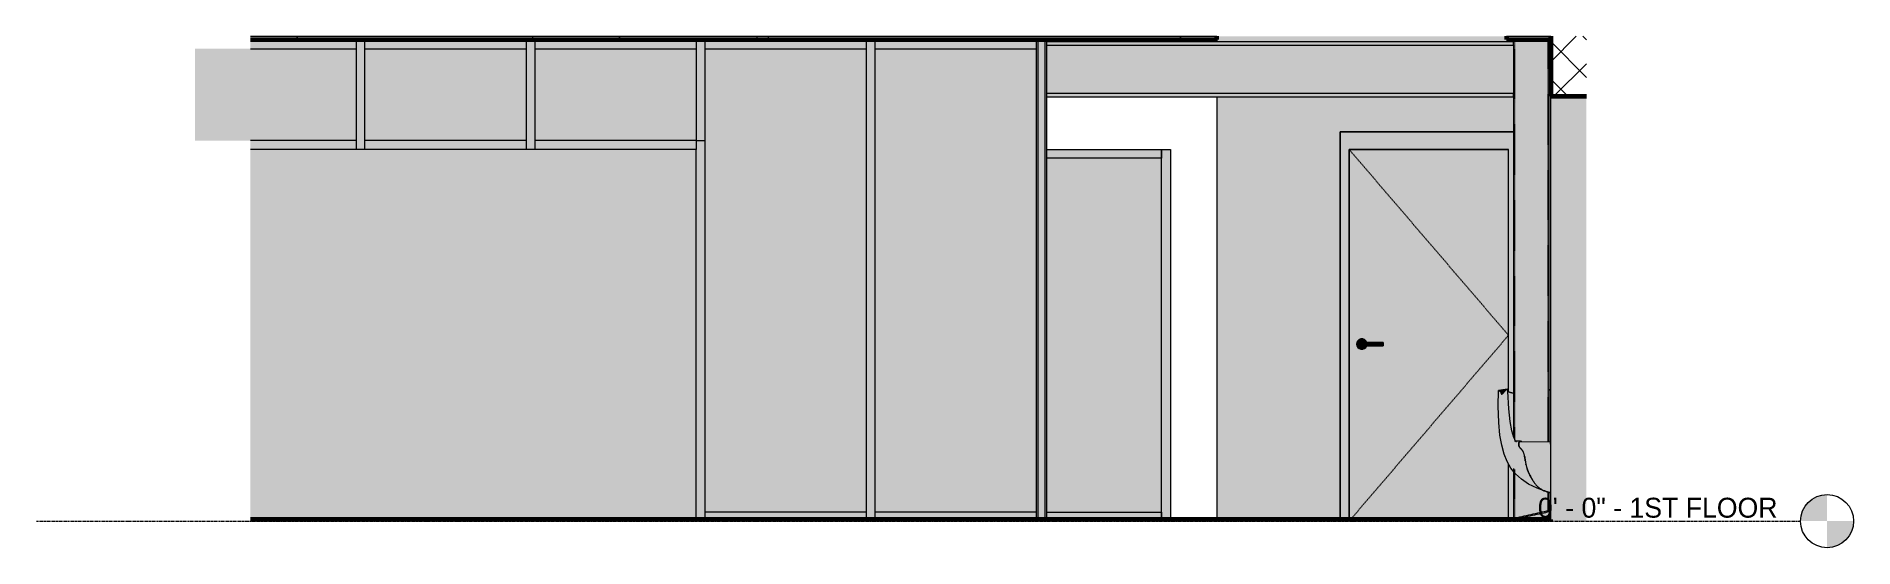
# Model space of a CAD drawing. Header units: inches. Extents: x -3510 to 2128, y -38 to 218.
# Drawn here: x 1717.7 to 2128.1, y -6 to 109.6 of the extents above; entities that cross this region are included whole.
import ezdxf

# ---------------------------------------------------------------- set-up
doc = ezdxf.new("R2010")
doc.units = ezdxf.units.IN
doc.header["$MEASUREMENT"] = 0
for name, pattern in [('Dash 1_16_', [0.125, 0.0625, -0.0625]), ('Grid Line 1_2_', [0.875, 0.5, -0.125, 0.125, -0.125]), ('Hidden 1_8_', [0.1875, 0.125, -0.0625])]:
    doc.linetypes.add(name, pattern=pattern)
for name, color, linetype, lineweight in [('0-2', 7, 'Continuous', 18), ('0-4', 10, 'Continuous', 5), ('A-CLNG-1', 251, 'Continuous', 5), ('A-CLNG-2', 250, 'Continuous', 60), ('A-CLNG-3', 7, 'Continuous', 18), ('A-CLNG-PATT-1', 50, 'Continuous', 9), ('A-DOOR', 31, 'Continuous', 18), ('A-DOOR-6', 31, 'Dash 1_16_', 9), ('A-DOOR-7', 31, 'Continuous', 9), ('A-DOOR-FRAM', 31, 'Continuous', 9), ('A-DOOR-FRAM-4', 31, 'Continuous', 18), ('A-FLOR-4', 250, 'Continuous', 60), ('A-FLOR-LEVL', 51, 'Continuous', 9), ('A-FLOR-LEVL-1', 51, 'Grid Line 1_2_', 9), ('A-FLOR-MCUT-1', 7, 'Continuous', 18), ('A-FLOR-PATT-2', 253, 'Continuous', 9), ('A-FLOR-PATT-3', 50, 'Continuous', 9), ('A-GLAZ-CURT', 52, 'Continuous', 9), ('A-GLAZ-CURT-1', 50, 'Continuous', 9), ('A-GLAZ-CWMG', 51, 'Continuous', 9), ('A-GLAZ-CWMG-1', 57, 'Continuous', 9), ('A-GLAZ-CWMG-2', 50, 'Continuous', 9), ('A-WALL', 113, 'Continuous', 18), ('A-WALL-2', 7, 'Continuous', 18), ('A-WALL-PATT-3', 252, 'Continuous', 9), ('I-FURN', 30, 'Continuous', 9), ('I-WALL', 2, 'Continuous', 18), ('S-BEAM-3', 50, 'Continuous', 9), ('S-BEAM-5', 31, 'Continuous', 5), ('S-COLS-1', 31, 'Continuous', 5), ('S-COLS-2', 50, 'Continuous', 9), ('S-COLS-3', 50, 'Hidden 1_8_', 9), ('S-FNDN-1', 7, 'Continuous', 18), ('S-FNDN-2', 10, 'Continuous', 5), ('S-FNDN-3', 250, 'Continuous', 60)]:
    doc.layers.add(name, color=color, linetype=linetype, lineweight=lineweight)
doc.styles.add('Century Gothic', font='ufonts.com_century-gothic.ttf', dxfattribs={"height": 4.5})

msp = doc.modelspace()

# ---------------------------------------------------------------- texts
at = {"layer": 'A-FLOR-LEVL', "insert": (2056.81, 5.28), "char_height": 4.5, "width": 64.9935, "attachment_point": 1, "style": 'Century Gothic'}
msp.add_mtext('0\' - 0" - 1ST FLOOR', dxfattribs=at)

# ---------------------------------------------------------------- blocks, each defined once
blk = doc.blocks.new('System Panel - Glazed-3216286-INTERIOR ELEVATION - LOBBY - WALL AT COMMUNITY ROOM')
at = {"layer": 'A-GLAZ-CURT-1'}
blk.add_hatch(color=256, dxfattribs=at).paths.add_polyline_path([(3397.82, 2), (3397.82, 82), (3371.87, 82), (3371.87, 2)], flags=0)
blk = doc.blocks.new('Rectangular Mullion - 2_ x 4_ rectangular-3216287-INTERIOR ELEVATION - LOBBY - WALL AT COMMUNITY ROOM')
at = {"layer": 'A-GLAZ-CWMG-1'}
blk.add_hatch(color=256, dxfattribs=at).paths.add_polyline_path([(3398.66, 0.37), (3399.82, 0.37), (3399.82, 84), (3397.82, 84), (3397.82, 0.37)], flags=0)
at = {"layer": 'A-GLAZ-CWMG-2'}
blk.add_line((3397.82, 0.37), (3397.82, 84), dxfattribs=at)
blk = doc.blocks.new('Rectangular Mullion - 2_ x 4_ rectangular-2351883-INTERIOR ELEVATION - LOBBY - WALL AT COMMUNITY ROOM')
at = {"layer": 'A-GLAZ-CWMG-1'}
blk.add_hatch(color=256, dxfattribs=at).paths.add_polyline_path([(3371.87, 82), (3397.82, 82), (3397.82, 84), (3371.87, 84)], flags=0)
at = {"layer": 'A-GLAZ-CWMG-2'}
for p, q in [((3397.82, 84), (3397.82, 82)), ((3397.82, 82), (3371.87, 82))]:
    blk.add_line(p, q, dxfattribs=at)
blk = doc.blocks.new('Rectangular Mullion - 2_ x 4_ rectangular-2351885-INTERIOR ELEVATION - LOBBY - WALL AT COMMUNITY ROOM')
at = {"layer": 'A-GLAZ-CWMG-1'}
blk.add_hatch(color=256, dxfattribs=at).paths.add_polyline_path([(3397.82, 0.37), (3397.82, 2), (3371.87, 2), (3371.87, 0.37)], flags=0)
at = {"layer": 'A-GLAZ-CWMG-2'}
for p, q in [((3371.87, 2), (3397.82, 2)), ((3397.82, 2), (3397.82, 0.37))]:
    blk.add_line(p, q, dxfattribs=at)
blk = doc.blocks.new('CTR - 1st Phase - Shell_rvt-5-INTERIOR ELEVATION - LOBBY - WALL AT COMMUNITY ROOM')
at = {"layer": 'A-CLNG-1'}
h = blk.add_hatch(color=256, dxfattribs=at)
h.paths.add_polyline_path([(3484.34, 109.5), (3485.7, 109.5), (3485.7, 109.56), (3475.7, 109.56), (3475.7, 109.5), (3480.05, 109.5)], flags=0)
h.paths.add_polyline_path([(3229.77, 109.5), (3410.3, 109.5), (3410.3, 109.56), (3192.06, 109.56), (3192.06, 109.5)], flags=0)
at = {"layer": 'A-CLNG-PATT-1'}
h = blk.add_hatch(dxfattribs=at)
h.set_pattern_fill('FP_33', color=256, style=0, pattern_type=2)
h.set_pattern_definition([(0, (555.849, 0), (15.36, 3.84), [0.634, -10.886, 0.634, -10.886, -61.44]), (0, (555.849, 0), (15.36, 3.84), [-23.04, 0.634, -22.406, 0.634, -10.886, -26.88]), (0, (555.849, 0), (15.36, 3.84), [-57.6, 0.634, -7.046, 0.634, -18.566]), (120, (561.609, 1.92), (-11.0055376, 11.38215), [0.634, -10.886, 0.634, -10.886, -61.44]), (120, (561.609, 1.92), (-11.0055376, 11.38215), [-23.04, 0.634, -22.406, 0.634, -10.886, -26.88]), (120, (561.609, 1.92), (-11.0055376, 11.38215), [-57.6, 0.634, -7.046, 0.634, -18.566]), (240, (563.529, 9.6), (-4.3544624, -15.22215), [0.634, -10.886, 0.634, -10.886, -61.44]), (240, (563.529, 9.6), (-4.3544624, -15.22215), [-23.04, 0.634, -22.406, 0.634, -10.886, -26.88]), (240, (563.529, 9.6), (-4.3544624, -15.22215), [-57.6, 0.634, -7.046, 0.634, -18.566])])
h.paths.add_polyline_path([(3399.48, 108.87), (3410.3, 108.87), (3410.3, 109.5), (3192.06, 109.5), (3192.06, 108.87), (3398.55, 108.87)], flags=0)
h.paths.add_polyline_path([(3484.98, 108.87), (3485.7, 108.87), (3485.7, 109.5), (3475.7, 109.5), (3475.7, 108.87), (3484.34, 108.87)], flags=0)
at = {"layer": 'A-FLOR-PATT-2'}
h = blk.add_hatch(dxfattribs=at)
h.set_pattern_fill('FP_31', color=256, style=0, pattern_type=2)
h.set_pattern_definition([(0, (555.849, 0), (7.68, 1.92), [0.634, -5.126, 0.634, -5.126, -30.72]), (0, (555.849, 0), (7.68, 1.92), [-11.52, 0.634, -10.886, 0.634, -5.126, -13.44]), (0, (555.849, 0), (7.68, 1.92), [-28.8, 0.634, -3.206, 0.634, -8.966]), (120, (558.729, 0.96), (-5.5027688, 5.6910751), [0.634, -5.126, 0.634, -5.126, -30.72]), (120, (558.729, 0.96), (-5.5027688, 5.6910751), [-11.52, 0.634, -10.886, 0.634, -5.126, -13.44]), (120, (558.729, 0.96), (-5.5027688, 5.6910751), [-28.8, 0.634, -3.206, 0.634, -8.966]), (240, (559.689, 4.8), (-2.1772312, -7.6110751), [0.634, -5.126, 0.634, -5.126, -30.72]), (240, (559.689, 4.8), (-2.1772312, -7.6110751), [-11.52, 0.634, -10.886, 0.634, -5.126, -13.44]), (240, (559.689, 4.8), (-2.1772312, -7.6110751), [-28.8, 0.634, -3.206, 0.634, -8.966])])
h.paths.add_polyline_path([(3474.91, -0.04), (3485.7, -0.04), (3485.7, 0), (3192.06, 0), (3192.06, -0.04), (3456.05, -0.04)], flags=0)
at = {"layer": 'A-FLOR-PATT-3'}
h = blk.add_hatch(dxfattribs=at)
h.set_pattern_fill('FP_32', color=256, style=0, pattern_type=2)
h.set_pattern_definition([(135, (555.849, 0), (-2.1213203, -2.1213203), [])])
h.paths.add_polyline_path([(3292.72, 0), (3485.7, 0), (3485.7, 0.37), (3192.06, 0.37), (3192.06, 0), (3267.49, 0)], flags=0)
at = {"layer": 'A-CLNG-2'}
for p, q in [((3192.06, 108.87), (3410.3, 108.87)), ((3410.3, 108.87), (3410.3, 109.56)), ((3475.7, 109.56), (3475.7, 108.87)), ((3475.7, 108.87), (3485.7, 108.87)), ((3485.7, 108.87), (3485.7, 109.56))]:
    blk.add_line(p, q, dxfattribs=at)
at = {"layer": 'A-CLNG-3'}
for p, q in [((3410.3, 109.5), (3192.06, 109.5)), ((3485.7, 109.5), (3475.7, 109.5))]:
    blk.add_line(p, q, dxfattribs=at)
at = {"layer": 'A-FLOR-4'}
for p, q in [((3485.7, 0.37), (3192.06, 0.37)), ((3485.7, -0.04), (3485.7, 0.37))]:
    blk.add_line(p, q, dxfattribs=at)
at = {"layer": 'A-FLOR-MCUT-1'}
blk.add_line((3485.7, 0), (3192.06, 0), dxfattribs=at)
at = {"layer": 'A-WALL-2'}
for p, q in [((3410.3, 108.87), (3410.3, 108.37)), ((3410.3, 95.87), (3410.3, 0.37)), ((3371.87, 84), (3399.82, 84)), ((3399.82, 84), (3399.82, 0.37))]:
    blk.add_line(p, q, dxfattribs=at)
at = {"layer": '0-2'}
for name in ['Rectangular Mullion - 2_ x 4_ rectangular-2351883-INTERIOR ELEVATION - LOBBY - WALL AT COMMUNITY ROOM', 'Rectangular Mullion - 2_ x 4_ rectangular-3216287-INTERIOR ELEVATION - LOBBY - WALL AT COMMUNITY ROOM', 'System Panel - Glazed-3216286-INTERIOR ELEVATION - LOBBY - WALL AT COMMUNITY ROOM', 'Rectangular Mullion - 2_ x 4_ rectangular-2351885-INTERIOR ELEVATION - LOBBY - WALL AT COMMUNITY ROOM']:
    blk.add_blockref(name, (0, 0), dxfattribs=at)
blk = doc.blocks.new('HSS-Hollow Structural Section-Column - HSS8X8X3_16-2280319-INTERIOR ELEVATION - LOBBY - WALL AT COMMUNITY ROOM')
at = {"layer": 'S-COLS-3'}
for p, q in [((3477.5, 108.87), (3477.5, 18.6)), ((3485.15, 17.95), (3485.15, 108.87)), ((3477.5, 11.65), (3477.5, 0.61)), ((3485.15, 2.36), (3485.15, 6.54)), ((3485.15, 0.37), (3485.15, 0.97))]:
    blk.add_line(p, q, dxfattribs=at)
blk = doc.blocks.new('CTR - 1st Phase - Structure_rvt-5-INTERIOR ELEVATION - LOBBY - WALL AT COMMUNITY ROOM')
at = {"layer": 'A-WALL-PATT-3'}
h = blk.add_hatch(dxfattribs=at)
h.set_pattern_fill('FP_34', color=256, style=0, pattern_type=2)
h.set_pattern_definition([(45, (555.849, 0), (-4.242641, 4.242641), []), (135, (555.849, 0), (-4.242641, -4.242641), [])])
h.paths.add_polyline_path([(3493.77, 96), (3493.77, 109.56), (3485.7, 109.56), (3485.7, 96)], flags=0)
at = {"layer": 'S-BEAM-5'}
for points in [[(3400.15, 107.56), (3477.32, 107.56), (3477.32, 108.37), (3371.87, 108.37), (3371.87, 107.56), (3399.48, 107.56)], [(3400.17, 106.69), (3477.32, 106.69), (3477.32, 107.56), (3371.87, 107.56), (3371.87, 106.69), (3400.14, 106.69)], [(3418.34, 97.56), (3477.32, 97.56), (3477.32, 106.69), (3371.87, 106.69), (3371.87, 97.56), (3399.48, 97.56)], [(3409.92, 96.68), (3477.32, 96.68), (3477.32, 97.56), (3371.87, 97.56), (3371.87, 96.68), (3400.17, 96.68)], [(3474.91, 95.87), (3477.32, 95.87), (3477.32, 96.68), (3371.87, 96.68), (3371.87, 95.87), (3456.05, 95.87)]]:
    blk.add_hatch(color=256, dxfattribs=at).paths.add_polyline_path(points, flags=0)
at = {"layer": 'S-COLS-1'}
h = blk.add_hatch(color=256, dxfattribs=at)
h.paths.add_polyline_path([(3477.35, 0.5), (3477.35, 0.52), (3477.34, 0.5)], flags=0)
h.paths.add_polyline_path([(3477.37, 0.48), (3477.37, 0.5), (3477.37, 0.48)], flags=0)
h.paths.add_polyline_path([(3477.32, 0.57), (3477.67, 0.65), (3477.65, 11.4), (3477.48, 11.65), (3477.37, 11.78), (3477.32, 11.78), (3477.32, 0.81)], flags=0)
h.paths.add_polyline_path([(3477.53, 18.07), (3477.41, 18.09), (3477.51, 18.08)], flags=0)
h.paths.add_polyline_path([(3477.67, 18.24), (3477.67, 108.87), (3477.32, 108.87), (3477.34, 18.93), (3477.44, 18.68), (3477.66, 18.25)], flags=0)
h = blk.add_hatch(color=256, dxfattribs=at)
h.paths.add_polyline_path([(3482.45, 0.37), (3484.98, 0.37), (3484.98, 0.94), (3481.85, 0.37), (3482.42, 0.37)], flags=0)
h.paths.add_polyline_path([(3477.72, 0.48), (3477.81, 0.5), (3477.78, 0.5)], flags=0)
h.paths.add_polyline_path([(3477.93, 0.48), (3477.96, 0.53), (3477.78, 0.51), (3477.86, 0.51), (3477.93, 0.5)], flags=0)
h.paths.add_polyline_path([(3477.67, 0.65), (3484.98, 2.31), (3484.98, 6.59), (3483.89, 6.95), (3483.07, 7.25), (3481.87, 7.77), (3480.95, 8.28), (3480.24, 8.71), (3479.68, 9.14), (3479.12, 9.63), (3478.79, 9.97), (3478.29, 10.55), (3477.67, 11.35), (3477.67, 0.81)], flags=0)
h.paths.add_polyline_path([(3484.98, 17.96), (3484.98, 108.87), (3477.67, 108.87), (3477.69, 18.2), (3477.8, 18.05), (3478.82, 18.05), (3479.2, 17.99), (3481.48, 17.98), (3484.57, 17.96)], flags=0)
h = blk.add_hatch(color=256, dxfattribs=at)
h.paths.add_polyline_path([(3485.32, 0.37), (3485.32, 0.37), (3485.32, 1), (3484.98, 0.94), (3484.98, 0.37), (3485.28, 0.37)], flags=0)
h.paths.add_polyline_path([(3484.98, 2.3), (3485.32, 2.39), (3485.32, 6.5), (3484.98, 6.58), (3484.98, 2.31)], flags=0)
h.paths.add_polyline_path([(3485.32, 17.95), (3485.32, 108.87), (3484.98, 108.87), (3484.98, 17.96), (3485.32, 17.95)], flags=0)
at = {"layer": 'S-FNDN-2'}
blk.add_hatch(color=256, dxfattribs=at).paths.add_polyline_path([(3485.7, -0.04), (3493.77, -0.04), (3493.77, 96), (3485.7, 96), (3485.7, 0)], flags=0)
at = {"layer": 'S-BEAM-3'}
for p, q in [((3371.87, 108.37), (3477.32, 108.37)), ((3371.87, 107.56), (3477.32, 107.56)), ((3477.32, 107.56), (3477.32, 108.37)), ((3371.87, 96.68), (3477.32, 96.68)), ((3371.87, 95.87), (3477.32, 95.87)), ((3477.32, 95.87), (3477.32, 96.68))]:
    blk.add_line(p, q, dxfattribs=at)
at = {"layer": 'S-COLS-2'}
for p, q in [((3477.32, 108.87), (3477.32, 108.37)), ((3477.32, 107.56), (3477.32, 96.68)), ((3485.32, 17.95), (3485.32, 108.87)), ((3477.32, 95.86), (3477.32, 18.88)), ((3477.32, 11.92), (3477.32, 0.57)), ((3485.32, 2.38), (3485.32, 6.5)), ((3477.32, 0.53), (3477.32, 0.5)), ((3485.32, 0.37), (3485.32, 1))]:
    blk.add_line(p, q, dxfattribs=at)
at = {"layer": 'S-FNDN-1'}
blk.add_line((3485.7, 0.37), (3485.7, 96), dxfattribs=at)
at = {"layer": 'S-FNDN-3'}
for p, q in [((3485.7, 109.56), (3485.7, 96)), ((3485.7, 96), (3493.77, 96))]:
    blk.add_line(p, q, dxfattribs=at)
at = {"layer": '0-2'}
blk.add_blockref('HSS-Hollow Structural Section-Column - HSS8X8X3_16-2280319-INTERIOR ELEVATION - LOBBY - WALL AT COMMUNITY ROOM', (0, 0), dxfattribs=at)
blk = doc.blocks.new('Seating-Lounge_Chair-Teknion-BBMC_Metropolitan-R2013 - Lounge Chair-1793153-INTERIOR ELEVATION - LOBBY - WALL AT COMMUNITY ROOM')
at = {"layer": 'I-FURN'}
h = blk.add_hatch(color=256, dxfattribs=at)
h.paths.add_polyline_path([(3484.67, 6.69), (3484.01, 6.95), (3483.48, 7.24), (3483.16, 7.46), (3483.07, 7.52), (3482.62, 7.92), (3482.5, 8.05), (3482.12, 8.52), (3481.76, 9.05), (3481.11, 10.17), (3480.71, 10.96), (3480.42, 11.68), (3480.27, 12.15), (3480.15, 12.6), (3480.06, 13.04), (3479.94, 13.76), (3479.79, 14.68), (3479.63, 15.33), (3479.54, 15.59), (3479.3, 15.95), (3478.93, 16.38), (3478.78, 16.54), (3478.57, 16.88), (3478.48, 17.38), (3478.57, 17.83), (3478.79, 18.05), (3477.8, 18.06), (3477.63, 18.31), (3477.35, 18.89), (3477.32, 18.98), (3477.32, 28.94), (3476.74, 29.07), (3476.34, 29.21), (3476.1, 29.35), (3476.04, 29.52), (3476.02, 29.74), (3475.98, 29.78), (3475.82, 29.77), (3475.71, 29.73), (3475.53, 29.6), (3475.25, 29.28), (3474.91, 28.87), (3474.64, 28.72), (3474.49, 28.88), (3474.31, 29.34), (3474.15, 29.44), (3473.9, 29.53), (3473.87, 25.95), (3473.92, 23.79), (3473.99, 22.22), (3474.06, 21.32), (3474.2, 19.85), (3474.35, 18.7), (3474.52, 17.75), (3474.79, 16.5), (3474.98, 15.86), (3475.38, 14.63), (3475.62, 14.05), (3475.98, 13.27), (3476.31, 12.67), (3476.68, 12.07), (3477.18, 11.39), (3477.32, 11.23), (3477.33, 11.78), (3477.37, 11.78), (3477.54, 11.57), (3477.86, 11.13), (3478.7, 10.07), (3478.89, 9.86), (3479.12, 9.63), (3479.5, 9.29), (3480.12, 8.8), (3480.54, 8.52), (3481.58, 7.92), (3482.25, 7.59), (3483.16, 7.21), (3484.34, 6.8)], flags=0)
h.paths.add_polyline_path([(3475.89, 18), (3475.76, 18.34), (3475.89, 18.01)], flags=0)
for points in [[(3474.65, 28.71), (3474.92, 28.88), (3475.53, 29.6), (3475.72, 29.73), (3475.79, 29.78), (3473.93, 29.52), (3474.21, 29.41), (3474.31, 29.34), (3474.4, 29.16), (3474.5, 28.85), (3474.64, 28.72)], [(3485.32, 29.57), (3485.7, 29.64), (3485.7, 29.67), (3485.32, 29.62), (3485.32, 29.59)], [(3485.7, 17.95), (3485.7, 29.64), (3485.32, 29.57), (3485.32, 17.95), (3485.59, 17.95)], [(3485.7, 6.41), (3485.68, 17.29), (3485.56, 17.6), (3485.6, 17.84), (3485.7, 17.91), (3485.7, 17.95), (3481.62, 17.98), (3478.82, 17.98), (3478.55, 17.81), (3478.5, 17.35), (3478.57, 16.88), (3478.84, 16.48), (3479.33, 15.91), (3479.54, 15.59), (3479.71, 15.03), (3479.82, 14.51), (3480.15, 12.6), (3480.33, 11.94), (3480.38, 11.8), (3480.71, 10.96), (3481.11, 10.17), (3481.62, 9.29), (3481.99, 8.7), (3482.24, 8.36), (3482.5, 8.05), (3482.78, 7.77), (3483.22, 7.41), (3483.38, 7.3), (3483.69, 7.12), (3484.33, 6.82), (3484.67, 6.69), (3485.35, 6.49), (3485.68, 6.42)], [(3485.7, 17.24), (3485.7, 17.91), (3485.58, 17.81), (3485.57, 17.57), (3485.68, 17.29)], [(3477.92, 0.37), (3477.93, 0.37), (3477.92, 0.48), (3477.1, 0.48), (3477.1, 0.37), (3477.86, 0.37)], [(3477.13, 0.53), (3477.96, 0.53), (3485.7, 2.23), (3485.7, 2.46), (3482.07, 1.65), (3477.27, 0.56)], [(3477.32, 0.5), (3477.32, 0.53), (3477.27, 0.51), (3477.27, 0.51)], [(3477.94, 0.37), (3481.85, 0.37), (3485.7, 1.07), (3485.7, 2.23), (3477.96, 0.53), (3477.93, 0.48), (3477.93, 0.37)]]:
    blk.add_hatch(color=256, dxfattribs=at).paths.add_polyline_path(points, flags=0)
h = blk.add_hatch(color=256, dxfattribs=at)
h.paths.add_polyline_path([(3482.5, 8.05), (3482.11, 8.53), (3482.24, 8.36)], flags=0)
h.paths.add_polyline_path([(3483.07, 7.52), (3482.78, 7.77), (3482.78, 7.76), (3483.06, 7.53)], flags=0)
h.paths.add_polyline_path([(3480.38, 11.8), (3480.22, 12.33), (3480.33, 11.94)], flags=0)
h.paths.add_polyline_path([(3479.07, 16.23), (3478.79, 16.54), (3478.83, 16.48), (3479.06, 16.24)], flags=0)
h.paths.add_polyline_path([(3478.57, 16.88), (3478.49, 17.39), (3478.49, 17.27), (3478.53, 17.08)], flags=0)
h.paths.add_polyline_path([(3478.55, 17.81), (3478.82, 17.98), (3479.16, 17.99), (3478.79, 18.04), (3478.57, 17.83)], flags=0)
h = blk.add_hatch(color=256, dxfattribs=at)
h.paths.add_polyline_path([(3477.93, 0.48), (3477.93, 0.5), (3477.92, 0.51), (3477.8, 0.5), (3477.81, 0.48), (3477.92, 0.48)], flags=0)
h.paths.add_polyline_path([(3477.32, 0.48), (3477.78, 0.5), (3477.76, 0.51), (3477.67, 0.52), (3477.25, 0.51), (3477.22, 0.52), (3477.12, 0.49), (3477.27, 0.48)], flags=0)
h.paths.add_polyline_path([(3477.37, 0.48), (3477.37, 0.5), (3477.43, 0.5)], flags=0)
for p, q in [((3475.89, 29.79), (3473.9, 29.53)), ((3485.7, 29.69), (3485.32, 29.64)), ((3479.03, 18), (3485.7, 17.95)), ((3477.1, 0.48), (3477.1, 0.37)), ((3477.93, 0.37), (3477.93, 0.48))]:
    blk.add_line(p, q, dxfattribs=at)
at = {"layer": 'I-FURN', "flags": 128}
for points in [[(3485, 6.58), (3482.65, 7.41), (3480.7, 8.38), (3479.09, 9.47), (3477.78, 10.67), (3476.72, 12), (3475.87, 13.47), (3475.18, 15.16), (3474.64, 17.15), (3474.24, 19.46), (3473.98, 22.31), (3473.87, 25.97), (3473.89, 29.52)], [(3477.94, 17.9), (3477.88, 17.95), (3477.78, 18.07), (3477.57, 18.42), (3477.34, 18.93), (3476.91, 20.37), (3476.52, 22.48), (3476.23, 25.38), (3476.04, 29.29), (3476.04, 29.68)], [(3478.88, 18.06), (3477.88, 18.06), (3477.63, 18.07), (3477.53, 18.08)]]:
    blk.add_lwpolyline(points, dxfattribs=at)
at = {"layer": 'I-FURN'}
for points, knots in [([(3473.9, 29.53), (3473.9, 29.53), (3473.91, 29.53), (3473.95, 29.51), (3473.99, 29.5), (3474.02, 29.49), (3474.04, 29.48), (3474.07, 29.47), (3474.1, 29.46), (3474.12, 29.45), (3474.15, 29.44), (3474.18, 29.43), (3474.2, 29.41), (3474.22, 29.4), (3474.24, 29.39), (3474.26, 29.38), (3474.29, 29.36), (3474.31, 29.34), (3474.33, 29.31), (3474.35, 29.28), (3474.36, 29.25), (3474.38, 29.22), (3474.39, 29.18), (3474.4, 29.14), (3474.41, 29.1), (3474.42, 29.07), (3474.42, 29.06), (3474.43, 29.05), (3474.43, 29.04), (3474.43, 29.02), (3474.44, 28.99), (3474.45, 28.96), (3474.46, 28.92), (3474.47, 28.9), (3474.48, 28.88), (3474.49, 28.86), (3474.49, 28.86), (3474.5, 28.85), (3474.5, 28.85), (3474.5, 28.84), (3474.51, 28.82), (3474.53, 28.8), (3474.54, 28.78), (3474.57, 28.75), (3474.6, 28.72), (3474.64, 28.71), (3474.67, 28.71), (3474.69, 28.72), (3474.72, 28.73), (3474.78, 28.77), (3474.84, 28.81), (3474.88, 28.85), (3474.91, 28.87), (3474.92, 28.88), (3474.94, 28.9), (3474.96, 28.92), (3474.99, 28.96), (3475.04, 29.02), (3475.09, 29.08), (3475.12, 29.12), (3475.14, 29.14), (3475.16, 29.16), (3475.17, 29.18), (3475.19, 29.2), (3475.22, 29.24), (3475.26, 29.29), (3475.3, 29.34), (3475.33, 29.38), (3475.35, 29.41), (3475.38, 29.44), (3475.41, 29.47), (3475.44, 29.51), (3475.48, 29.56), (3475.53, 29.6), (3475.57, 29.64), (3475.62, 29.67), (3475.66, 29.7), (3475.71, 29.73), (3475.75, 29.75), (3475.79, 29.77), (3475.83, 29.78), (3475.87, 29.79), (3475.9, 29.79), (3475.94, 29.79), (3476, 29.78), (3476.03, 29.75), (3476.03, 29.73)], [0.1052632, 0.1052632, 0.1052632, 0.1052632, 0.1578947, 0.1842105, 0.2105263, 0.2236842, 0.2368421, 0.25, 0.2631579, 0.2763158, 0.2894737, 0.3026316, 0.3157895, 0.3223684, 0.3289474, 0.3421053, 0.3552632, 0.3684211, 0.3815789, 0.3947368, 0.4078947, 0.4210526, 0.4342105, 0.4473684, 0.4605263, 0.4671053, 0.4703947, 0.4736842, 0.4769737, 0.4802632, 0.4868421, 0.5, 0.5065789, 0.5131579, 0.5197368, 0.5230263, 0.5246711, 0.5263158, 0.5279605, 0.5296053, 0.5328947, 0.5394737, 0.5460526, 0.5526316, 0.5657895, 0.5789474, 0.5822368, 0.5855263, 0.5921053, 0.6052632, 0.6184211, 0.625, 0.6282895, 0.6315789, 0.6348684, 0.6381579, 0.6447368, 0.6578947, 0.6710526, 0.6776316, 0.6809211, 0.6842105, 0.6875, 0.6907895, 0.6973684, 0.7105263, 0.7236842, 0.7302632, 0.7368421, 0.7434211, 0.75, 0.7631579, 0.7763158, 0.7894737, 0.8026316, 0.8157895, 0.8289474, 0.8421053, 0.8552632, 0.8684211, 0.8815789, 0.8947368, 0.9078947, 0.9210526, 0.9473684, 1, 1, 1, 1]), ([(3476.1, 29.35), (3476.14, 29.31), (3476.2, 29.27), (3476.32, 29.21), (3476.42, 29.17), (3476.53, 29.12), (3476.65, 29.09), (3476.79, 29.05), (3476.92, 29.02), (3477.07, 28.98), (3477.2, 28.96), (3477.28, 28.94), (3477.32, 28.94)], [0.1428571, 0.1428571, 0.1428571, 0.1428571, 0.2142857, 0.25, 0.2857143, 0.3214286, 0.3571429, 0.3928571, 0.4285714, 0.4642857, 0.5, 0.5231917, 0.5231917, 0.5231917, 0.5231917]), ([(3485.7, 29.64), (3485.68, 29.64), (3485.56, 29.62), (3485.43, 29.59), (3485.32, 29.57)], [-0.5517313, -0.5517313, -0.5517313, -0.5517313, -0.5, -0.1180038, -0.1180038, -0.1180038, -0.1180038]), ([(3479.96, 13.64), (3479.95, 13.68), (3479.94, 13.77), (3479.92, 13.93), (3479.89, 14.15), (3479.86, 14.36), (3479.83, 14.5), (3479.81, 14.59), (3479.8, 14.65), (3479.79, 14.71), (3479.77, 14.79), (3479.74, 14.94), (3479.69, 15.14), (3479.62, 15.38), (3479.55, 15.56), (3479.49, 15.69), (3479.42, 15.8), (3479.34, 15.9), (3479.25, 16), (3479.19, 16.08), (3479.14, 16.14), (3479.1, 16.18), (3479.08, 16.21), (3479.07, 16.23), (3479.06, 16.24), (3479.05, 16.25), (3479.03, 16.28), (3479, 16.31), (3478.97, 16.35), (3478.92, 16.4), (3478.86, 16.46), (3478.76, 16.56), (3478.68, 16.67), (3478.61, 16.77), (3478.59, 16.83), (3478.57, 16.87), (3478.56, 16.91), (3478.55, 16.94), (3478.53, 17.01), (3478.52, 17.11), (3478.5, 17.24), (3478.49, 17.42), (3478.49, 17.59), (3478.52, 17.72), (3478.54, 17.78), (3478.56, 17.83), (3478.6, 17.88), (3478.66, 17.92), (3478.74, 17.96), (3478.82, 17.98), (3478.91, 17.99), (3479, 18), (3479.07, 18), (3479.13, 17.99), (3479.16, 17.99), (3479.17, 17.99)], [0.4146341, 0.4146341, 0.4146341, 0.4146341, 0.4176829, 0.4207317, 0.4268293, 0.4329268, 0.4359756, 0.4375, 0.4390244, 0.4405488, 0.4420732, 0.445122, 0.4512195, 0.4573171, 0.4634146, 0.4664634, 0.4695122, 0.4756098, 0.4786585, 0.4817073, 0.4847561, 0.4862805, 0.4870427, 0.4878049, 0.488186, 0.4885671, 0.4893293, 0.4908537, 0.492378, 0.4939024, 0.4969512, 0.5, 0.5060976, 0.5091463, 0.5106707, 0.5121951, 0.5129573, 0.5137195, 0.5152439, 0.5182927, 0.5213415, 0.5243902, 0.5304878, 0.5335366, 0.535061, 0.5365854, 0.5396341, 0.5426829, 0.5457317, 0.5487805, 0.5518293, 0.554878, 0.5579268, 0.5594512, 0.5609756, 0.5609756, 0.5609756, 0.5609756]), ([(3479.17, 17.99), (3479.16, 17.99), (3479.15, 17.99), (3479.12, 17.99), (3479.07, 18), (3479, 18), (3478.91, 17.99), (3478.82, 17.98), (3478.74, 17.96), (3478.66, 17.92), (3478.6, 17.88), (3478.56, 17.83), (3478.54, 17.78), (3478.52, 17.72), (3478.49, 17.59), (3478.49, 17.42), (3478.5, 17.24), (3478.52, 17.11), (3478.53, 17.01), (3478.55, 16.94), (3478.56, 16.91), (3478.57, 16.87), (3478.59, 16.83), (3478.61, 16.77), (3478.68, 16.67), (3478.76, 16.56), (3478.86, 16.46), (3478.93, 16.39), (3478.99, 16.32), (3479.03, 16.28), (3479.05, 16.25), (3479.06, 16.24), (3479.07, 16.23), (3479.07, 16.22)], [0.43902439, 0.43902439, 0.43902439, 0.43902439, 0.43978659, 0.44054878, 0.44207317, 0.44512195, 0.44817073, 0.45121951, 0.45426829, 0.45731707, 0.46036585, 0.46341463, 0.46493902, 0.46646341, 0.4695122, 0.47560976, 0.47865854, 0.48170732, 0.4847561, 0.48628049, 0.48704268, 0.48780488, 0.48932927, 0.49085366, 0.49390244, 0.5, 0.50304878, 0.50609756, 0.50914634, 0.51067073, 0.51143293, 0.51219512, 0.51240796, 0.51240796, 0.51240796, 0.51240796]), ([(3485.7, 17.92), (3485.68, 17.91), (3485.65, 17.9), (3485.61, 17.87), (3485.58, 17.83), (3485.56, 17.78), (3485.55, 17.72), (3485.55, 17.67), (3485.55, 17.64), (3485.56, 17.62), (3485.56, 17.6), (3485.56, 17.59), (3485.56, 17.57), (3485.57, 17.54), (3485.59, 17.49), (3485.61, 17.45), (3485.62, 17.42), (3485.63, 17.4), (3485.63, 17.39), (3485.64, 17.37), (3485.65, 17.36), (3485.66, 17.34), (3485.67, 17.31), (3485.68, 17.28), (3485.69, 17.26), (3485.7, 17.25)], [0.125, 0.125, 0.125, 0.125, 0.15, 0.175, 0.2, 0.225, 0.25, 0.275, 0.2875, 0.29375, 0.3, 0.30625, 0.3125, 0.325, 0.35, 0.375, 0.3875, 0.39375, 0.4, 0.40625, 0.4125, 0.425, 0.4375, 0.45, 0.470004, 0.470004, 0.470004, 0.470004]), ([(3479.8, 14.65), (3479.81, 14.63), (3479.81, 14.59), (3479.83, 14.5), (3479.86, 14.36), (3479.89, 14.15), (3479.92, 13.93), (3479.94, 13.77), (3479.96, 13.66), (3479.97, 13.58), (3479.98, 13.5), (3480, 13.36), (3480.04, 13.17), (3480.08, 12.93), (3480.12, 12.7), (3480.18, 12.47), (3480.26, 12.17), (3480.37, 11.8), (3480.5, 11.44), (3480.62, 11.17), (3480.71, 10.96), (3480.8, 10.76), (3480.94, 10.49), (3481.11, 10.17), (3481.32, 9.79), (3481.46, 9.54), (3481.54, 9.42)], [0.5609756, 0.5609756, 0.5609756, 0.5609756, 0.5625, 0.5640244, 0.5670732, 0.5731707, 0.5792683, 0.5823171, 0.5853659, 0.5868902, 0.5884146, 0.5914634, 0.597561, 0.6036585, 0.6097561, 0.6158537, 0.6219512, 0.6341463, 0.6463415, 0.652439, 0.6585366, 0.6646341, 0.6707317, 0.6829268, 0.695122, 0.7073171, 0.7073171, 0.7073171, 0.7073171]), ([(3480.53, 11.38), (3480.48, 11.52), (3480.41, 11.7), (3480.35, 11.9), (3480.33, 11.94)], [0.35365854, 0.35365854, 0.35365854, 0.35365854, 0.36585366, 0.36971865, 0.36971865, 0.36971865, 0.36971865]), ([(3481.99, 8.7), (3481.95, 8.75), (3481.87, 8.87), (3481.72, 9.11), (3481.54, 9.42), (3481.32, 9.79), (3481.11, 10.17), (3480.97, 10.43), (3480.9, 10.56)], [0.26829268, 0.26829268, 0.26829268, 0.26829268, 0.27439024, 0.2804878, 0.29268293, 0.30487805, 0.31707317, 0.32926829, 0.32926829, 0.32926829, 0.32926829]), ([(3481.98, 8.71), (3481.98, 8.7), (3482.03, 8.64), (3482.11, 8.52), (3482.28, 8.3), (3482.49, 8.04), (3482.77, 7.76), (3483.07, 7.51), (3483.37, 7.3), (3483.69, 7.11), (3484.01, 6.95), (3484.44, 6.76), (3484.89, 6.61), (3485.34, 6.49), (3485.57, 6.44), (3485.68, 6.42)], [0.731271, 0.731271, 0.731271, 0.731271, 0.7317073, 0.7378049, 0.7439024, 0.7560976, 0.7682927, 0.7804878, 0.7926829, 0.804878, 0.8170732, 0.8292683, 0.8536585, 0.8658537, 0.8780488, 0.8780488, 0.8780488, 0.8780488]), ([(3477.11, 0.51), (3477.1, 0.51), (3477.1, 0.5), (3477.1, 0.49), (3477.1, 0.48)], [-0.5, -0.5, -0.5, -0.5, -0.3333333, 0, 0, 0, 0]), ([(3485.7, 2.46), (3485.54, 2.43), (3484.71, 2.24), (3483.21, 1.9), (3481.18, 1.45), (3479.15, 0.99), (3477.8, 0.68), (3477.13, 0.53)], [-0.8455061, -0.8455061, -0.8455061, -0.8455061, -0.8, -0.6, -0.4, -0.2, 0, 0, 0, 0]), ([(3477.93, 0.48), (3477.93, 0.49), (3477.93, 0.5), (3477.94, 0.51), (3477.95, 0.52), (3477.95, 0.53), (3477.96, 0.53)], [-1, -1, -1, -1, -0.666667, -0.5, -0.333333, 0, 0, 0, 0]), ([(3477.96, 0.53), (3478.65, 0.68), (3480.04, 0.99), (3482.13, 1.45), (3484.01, 1.86), (3485.2, 2.12), (3485.7, 2.23)], [-1, -1, -1, -1, -0.8, -0.6, -0.4, -0.2573532, -0.2573532, -0.2573532, -0.2573532]), ([(3485.7, 1.07), (3485.27, 0.99), (3484.17, 0.79), (3482.89, 0.56), (3482.04, 0.41), (3481.85, 0.37)], [-0.6623925, -0.6623925, -0.6623925, -0.6623925, -0.5, -0.25, -0.1779587, -0.1779587, -0.1779587, -0.1779587])]:
    blk.add_open_spline(points, degree=3, knots=knots, dxfattribs=at)
for points in [[(3476.03, 29.73), (3476.03, 29.7), (3476.03, 29.66), (3476.03, 29.63)], [(3480.12, 12.7), (3480.12, 12.73), (3480.11, 12.77), (3480.1, 12.8)], [(3480.9, 10.56), (3480.87, 10.63), (3480.8, 10.76), (3480.71, 10.96), (3480.62, 11.17), (3480.56, 11.31), (3480.53, 11.38)], [(3483.38, 7.3), (3483.27, 7.37), (3483.17, 7.44), (3483.07, 7.52)], [(3484.01, 6.95), (3483.9, 7), (3483.69, 7.11), (3483.48, 7.24), (3483.38, 7.3)], [(3485.68, 6.42), (3485.57, 6.44), (3485.34, 6.49), (3485.01, 6.58), (3484.67, 6.69), (3484.34, 6.81), (3484.12, 6.9), (3484.01, 6.95)], [(3477.13, 0.53), (3477.12, 0.53), (3477.12, 0.53), (3477.11, 0.52)], [(3477.12, 0.48), (3477.12, 0.48), (3477.12, 0.49), (3477.12, 0.49)], [(3477.14, 0.52), (3477.14, 0.53), (3477.15, 0.53), (3477.15, 0.53)], [(3485.32, 0.99), (3485.45, 1.02), (3485.57, 1.04), (3485.7, 1.06)]]:
    blk.add_open_spline(points, degree=3, dxfattribs=at)
blk = doc.blocks.new('Rectangular Mullion - 2_ x 4_ - INTERIOR-2179408-INTERIOR ELEVATION - LOBBY - WALL AT COMMUNITY ROOM')
at = {"layer": 'A-GLAZ-CWMG'}
blk.add_hatch(color=256, dxfattribs=at).paths.add_polyline_path([(3371.87, 0.37), (3371.87, 108.75), (3371.51, 108.75), (3371.51, 0.37)], flags=0)
for p, q in [((3369.87, 108.75), (3371.87, 108.75)), ((3369.87, 108.75), (3369.87, 0.37)), ((3371.87, 0.37), (3371.87, 108.75))]:
    blk.add_line(p, q, dxfattribs=at)
blk = doc.blocks.new('System Panel - SINGLE PANE - SAFETY GLAZING-2330178-INTERIOR ELEVATION - LOBBY - WALL AT COMMUNITY ROOM')
at = {"layer": 'A-GLAZ-CURT'}
blk.add_hatch(color=256, dxfattribs=at).paths.add_polyline_path([(3254.32, 86), (3254.32, 106.75), (3217.92, 106.75), (3217.92, 86), (3229.77, 86)], flags=0)
blk = doc.blocks.new('System Panel - SINGLE PANE - SAFETY GLAZING-2330183-INTERIOR ELEVATION - LOBBY - WALL AT COMMUNITY ROOM')
at = {"layer": 'A-GLAZ-CURT'}
blk.add_hatch(color=256, dxfattribs=at).paths.add_polyline_path([(3267.49, 86), (3292.72, 86), (3292.72, 106.75), (3256.32, 106.75), (3256.32, 86)], flags=0)
blk = doc.blocks.new('System Panel - SINGLE PANE - SAFETY GLAZING-2179331-INTERIOR ELEVATION - LOBBY - WALL AT COMMUNITY ROOM')
at = {"layer": 'A-GLAZ-CURT'}
blk.add_hatch(color=256, dxfattribs=at).paths.add_polyline_path([(3294.72, 2), (3331.12, 2), (3331.12, 106.75), (3294.72, 106.75), (3294.72, 54.76)], flags=0)
blk = doc.blocks.new('Rectangular Mullion - 2_ x 4_ - INTERIOR-2179403-INTERIOR ELEVATION - LOBBY - WALL AT COMMUNITY ROOM')
at = {"layer": 'A-GLAZ-CWMG'}
blk.add_hatch(color=256, dxfattribs=at).paths.add_polyline_path([(3192.06, 106.75), (3215.92, 106.75), (3215.92, 108.75), (3192.06, 108.75), (3192.06, 106.79)], flags=0)
for p, q in [((3215.92, 108.75), (3192.06, 108.75)), ((3192.06, 106.75), (3215.92, 106.75)), ((3215.92, 108.75), (3215.92, 106.75))]:
    blk.add_line(p, q, dxfattribs=at)
blk = doc.blocks.new('Rectangular Mullion - 2_ x 4_ - INTERIOR-V107-INTERIOR ELEVATION - LOBBY - WALL AT COMMUNITY ROOM')
at = {"layer": 'A-GLAZ-CWMG'}
blk.add_hatch(color=256, dxfattribs=at).paths.add_polyline_path([(3229.77, 106.75), (3254.32, 106.77), (3254.32, 108.75), (3217.92, 108.75), (3217.92, 106.75)], flags=0)
for p, q in [((3217.92, 106.75), (3217.92, 108.75)), ((3254.32, 108.75), (3217.92, 108.75)), ((3217.92, 106.75), (3254.32, 106.75)), ((3254.32, 108.75), (3254.32, 106.75))]:
    blk.add_line(p, q, dxfattribs=at)
blk = doc.blocks.new('Rectangular Mullion - 2_ x 4_ - INTERIOR-2179404-INTERIOR ELEVATION - LOBBY - WALL AT COMMUNITY ROOM')
at = {"layer": 'A-GLAZ-CWMG'}
blk.add_hatch(color=256, dxfattribs=at).paths.add_polyline_path([(3369.51, 0.37), (3369.51, 2), (3333.12, 2), (3333.12, 0.37), (3368.43, 0.37)], flags=0)
for p, q in [((3333.12, 0.37), (3333.12, 2)), ((3369.51, 2), (3333.12, 2)), ((3369.51, 2), (3369.51, 0.37))]:
    blk.add_line(p, q, dxfattribs=at)
blk = doc.blocks.new('Rectangular Mullion - 2_ x 4_ - INTERIOR-2328709-INTERIOR ELEVATION - LOBBY - WALL AT COMMUNITY ROOM')
at = {"layer": 'A-GLAZ-CWMG'}
blk.add_hatch(color=256, dxfattribs=at).paths.add_polyline_path([(3217.92, 84), (3217.92, 108.75), (3215.92, 108.75), (3215.92, 84)], flags=0)
for p, q in [((3215.92, 108.75), (3217.92, 108.75)), ((3215.92, 108.75), (3215.92, 84)), ((3217.92, 84), (3217.92, 108.75))]:
    blk.add_line(p, q, dxfattribs=at)
blk = doc.blocks.new('Rectangular Mullion - 2_ x 4_ - INTERIOR-2179406-INTERIOR ELEVATION - LOBBY - WALL AT COMMUNITY ROOM')
at = {"layer": 'A-GLAZ-CWMG'}
blk.add_hatch(color=256, dxfattribs=at).paths.add_polyline_path([(3292.72, 0.37), (3294.72, 0.37), (3294.72, 108.75), (3292.72, 108.75), (3292.72, 2.14)], flags=0)
for p, q in [((3292.72, 108.75), (3294.72, 108.75)), ((3292.72, 108.75), (3292.72, 84)), ((3294.72, 0.37), (3294.72, 108.75))]:
    blk.add_line(p, q, dxfattribs=at)
blk = doc.blocks.new('Rectangular Mullion - 2_ x 4_ - INTERIOR-V108-INTERIOR ELEVATION - LOBBY - WALL AT COMMUNITY ROOM')
at = {"layer": 'A-GLAZ-CWMG'}
blk.add_hatch(color=256, dxfattribs=at).paths.add_polyline_path([(3333.12, 0.37), (3333.12, 108.75), (3331.12, 108.75), (3331.12, 0.37)], flags=0)
for p, q in [((3331.12, 108.75), (3333.12, 108.75)), ((3331.12, 108.75), (3331.12, 0.37)), ((3333.12, 0.37), (3333.12, 108.75))]:
    blk.add_line(p, q, dxfattribs=at)
blk = doc.blocks.new('HOLLOW METAL - HM - METAL LEAF - 1HR - 3-0 x 7-0-2191982-INTERIOR ELEVATION - LOBBY - WALL AT COMMUNITY ROOM')
at = {"layer": 'A-DOOR'}
h = blk.add_hatch(color=256, dxfattribs=at)
h.paths.add_polyline_path([(3456.05, 0.37), (3476.17, 0.37), (3476.17, 12.89), (3475.62, 14.05), (3475.38, 14.63), (3475.16, 15.27), (3474.71, 16.82), (3474.58, 17.46), (3474.38, 18.49), (3474.22, 19.65), (3474.1, 20.82), (3473.98, 22.5), (3473.9, 24.21), (3473.87, 26.68), (3473.89, 29.07), (3473.91, 29.53), (3475.98, 29.78), (3476.03, 29.73), (3476.06, 29.47), (3476.1, 29.35), (3476.17, 29.31), (3476.17, 84), (3440.17, 84), (3440.17, 0.37)], flags=0)
h.paths.add_polyline_path([(3443.03, 38.82), (3442.72, 38.86), (3442.44, 38.98), (3442.19, 39.16), (3442.01, 39.41), (3441.89, 39.69), (3441.85, 40), (3441.91, 40.36), (3442.01, 40.59), (3442.19, 40.84), (3442.44, 41.02), (3442.72, 41.14), (3443.03, 41.18), (3443.33, 41.14), (3443.68, 40.98), (3443.86, 40.84), (3444.05, 40.59), (3444.13, 40.39), (3447.85, 40.38), (3447.85, 39.61), (3444.13, 39.61), (3444, 39.35), (3443.86, 39.16), (3443.62, 38.98), (3443.33, 38.86)], flags=0)
h = blk.add_hatch(color=256, dxfattribs=at)
h.paths.add_polyline_path([(3442.85, 39.72), (3442.76, 39.87), (3442.75, 39.9), (3442.73, 40), (3442.76, 40.14), (3442.83, 40.25), (3442.84, 40.25), (3442.79, 39.99), (3442.84, 39.75)], flags=0)
h.paths.add_polyline_path([(3443.03, 38.82), (3443.33, 38.86), (3443.62, 38.98), (3443.86, 39.16), (3444.05, 39.41), (3444.13, 39.61), (3443.01, 39.62), (3442.87, 39.71), (3442.85, 39.75), (3442.79, 40.01), (3442.87, 40.29), (3442.97, 40.36), (3443.09, 40.39), (3443.22, 40.38), (3443.31, 40.38), (3444.13, 40.39), (3444.05, 40.59), (3443.86, 40.84), (3443.62, 41.02), (3443.33, 41.14), (3443.03, 41.18), (3442.72, 41.14), (3442.44, 41.02), (3442.19, 40.84), (3442.01, 40.59), (3441.89, 40.31), (3441.85, 40), (3441.91, 39.64), (3442.05, 39.35), (3442.19, 39.16), (3442.44, 38.98), (3442.72, 38.86)], flags=0)
for points in [[(3443.13, 39.61), (3443.38, 39.62), (3443.72, 39.62), (3443.72, 40), (3442.73, 40), (3442.78, 39.83), (3442.83, 39.75), (3442.87, 39.71), (3442.98, 39.64), (3443.09, 39.61), (3443.13, 39.61)], [(3446.63, 40), (3447.85, 40), (3447.85, 40.39), (3443.72, 40.38), (3443.72, 40), (3444.27, 40)], [(3444.21, 39.61), (3447.85, 39.62), (3447.85, 40), (3443.72, 40), (3443.72, 39.61), (3444.2, 39.61)]]:
    blk.add_hatch(color=256, dxfattribs=at).paths.add_polyline_path(points, flags=0)
h = blk.add_hatch(color=256, dxfattribs=at)
h.paths.add_polyline_path([(3442.85, 40.28), (3442.76, 40.13), (3442.75, 40.1), (3442.75, 40), (3442.78, 40), (3442.84, 40.25)], flags=0)
h.paths.add_polyline_path([(3443.02, 40), (3443.72, 40), (3443.72, 40.39), (3443.68, 40.38), (3443.11, 40.38), (3443.09, 40.39), (3442.96, 40.35), (3442.87, 40.29), (3442.85, 40.25), (3442.78, 40), (3443.01, 40)], flags=0)
at = {"layer": 'A-DOOR-FRAM-4'}
h = blk.add_hatch(color=256, dxfattribs=at)
h.paths.add_polyline_path([(3440.17, 0.37), (3440.17, 84), (3476.17, 84), (3476.18, 29.3), (3476.42, 29.17), (3477.05, 28.99), (3477.32, 28.96), (3477.32, 88), (3438.17, 88), (3438.18, 0.37)], flags=0)
h.paths.add_polyline_path([(3477.09, 0.37), (3477.1, 0.37), (3477.1, 0.48), (3477.1, 0.49), (3477.13, 0.51), (3477.15, 0.54), (3477.32, 0.57), (3477.32, 11.21), (3476.89, 11.77), (3476.4, 12.51), (3476.17, 12.85), (3476.17, 0.37), (3476.47, 0.37)], flags=0)
at = {"layer": 'A-DOOR-6'}
for p, q in [((3440.17, 84), (3476.17, 42)), ((3476.17, 42), (3440.5, 0.37))]:
    blk.add_line(p, q, dxfattribs=at)
at = {"layer": 'A-DOOR-7'}
for p, q in [((3440.17, 84), (3440.17, 0.37)), ((3476.17, 84), (3440.17, 84)), ((3476.17, 29.31), (3476.17, 84)), ((3447.85, 40.39), (3443.72, 40.39)), ((3443.72, 39.61), (3447.85, 39.61)), ((3447.85, 40.39), (3447.85, 40)), ((3447.85, 40), (3447.85, 39.61)), ((3476.17, 0.37), (3476.17, 12.89))]:
    blk.add_line(p, q, dxfattribs=at)
at = {"layer": 'A-DOOR-7', "flags": 128}
for points in [[(3443.72, 40.39), (3443.69, 40.39), (3443.67, 40.39), (3443.65, 40.39), (3443.62, 40.39), (3443.6, 40.39), (3443.58, 40.39), (3443.55, 40.39), (3443.53, 40.39), (3443.51, 40.39), (3443.49, 40.39), (3443.47, 40.39), (3443.44, 40.39), (3443.42, 40.39), (3443.4, 40.39), (3443.38, 40.39), (3443.36, 40.39), (3443.35, 40.39), (3443.33, 40.39), (3443.31, 40.39), (3443.29, 40.39), (3443.28, 40.39), (3443.26, 40.39), (3443.25, 40.39), (3443.23, 40.39), (3443.22, 40.39), (3443.21, 40.39), (3443.2, 40.39), (3443.19, 40.39), (3443.18, 40.39), (3443.17, 40.39), (3443.16, 40.39), (3443.15, 40.39), (3443.15, 40.39), (3443.14, 40.39), (3443.14, 40.39), (3443.13, 40.39), (3443.13, 40.39), (3443.13, 40.39), (3443.13, 40.39)], [(3443.13, 39.61), (3443.13, 39.61), (3443.13, 39.61), (3443.13, 39.61), (3443.13, 39.61), (3443.14, 39.61), (3443.14, 39.61), (3443.15, 39.61), (3443.16, 39.61), (3443.16, 39.61), (3443.17, 39.61), (3443.18, 39.61), (3443.19, 39.61), (3443.2, 39.61), (3443.22, 39.61), (3443.23, 39.61), (3443.24, 39.61), (3443.26, 39.61), (3443.27, 39.61), (3443.29, 39.61), (3443.31, 39.61), (3443.32, 39.61), (3443.34, 39.61), (3443.36, 39.61), (3443.38, 39.61), (3443.4, 39.61), (3443.42, 39.61), (3443.44, 39.61), (3443.46, 39.61), (3443.48, 39.61), (3443.5, 39.61), (3443.53, 39.61), (3443.55, 39.61), (3443.57, 39.61), (3443.59, 39.61), (3443.62, 39.61), (3443.64, 39.61), (3443.66, 39.61), (3443.69, 39.61), (3443.71, 39.61), (3443.72, 39.61)]]:
    blk.add_lwpolyline(points, dxfattribs=at)
at = {"layer": 'A-DOOR-7'}
for start, end in [(19.6343, 180), (180, 340.4367)]:
    blk.add_arc((3443.03, 40), 1.18, start, end, dxfattribs=at)
at = {"layer": 'A-DOOR-FRAM'}
for p, q in [((3438.17, 88), (3438.17, 0.37)), ((3477.32, 88), (3438.17, 88)), ((3440.17, 0.37), (3440.17, 84)), ((3440.17, 84), (3476.17, 84)), ((3476.17, 29.31), (3476.17, 84)), ((3476.17, 0.37), (3476.17, 12.89))]:
    blk.add_line(p, q, dxfattribs=at)
blk = doc.blocks.new('Rectangular Mullion - 2_ x 4_ - INTERIOR-V109-INTERIOR ELEVATION - LOBBY - WALL AT COMMUNITY ROOM')
at = {"layer": 'A-GLAZ-CWMG'}
blk.add_hatch(color=256, dxfattribs=at).paths.add_polyline_path([(3215.92, 84), (3215.92, 86), (3192.06, 86), (3192.06, 84)], flags=0)
for q in [(3192.06, 86), (3215.92, 84)]:
    blk.add_line((3215.92, 86), q, dxfattribs=at)
blk = doc.blocks.new('Rectangular Mullion - 2_ x 4_ - INTERIOR-V110-INTERIOR ELEVATION - LOBBY - WALL AT COMMUNITY ROOM')
at = {"layer": 'A-GLAZ-CWMG'}
blk.add_hatch(color=256, dxfattribs=at).paths.add_polyline_path([(3217.92, 84), (3254.32, 84), (3254.32, 86), (3217.92, 86)], flags=0)
for p, q in [((3217.92, 84), (3217.92, 86)), ((3254.32, 86), (3217.92, 86)), ((3254.32, 86), (3254.32, 84))]:
    blk.add_line(p, q, dxfattribs=at)
blk = doc.blocks.new('Rectangular Mullion - 2_ x 4_ - INTERIOR-2330184-INTERIOR ELEVATION - LOBBY - WALL AT COMMUNITY ROOM')
at = {"layer": 'A-GLAZ-CWMG'}
for p, q in [((3292.72, 86), (3294.72, 86)), ((3292.72, 86), (3292.72, 84)), ((3294.72, 0.37), (3294.72, 86))]:
    blk.add_line(p, q, dxfattribs=at)
blk = doc.blocks.new('Level - Level Head - Circle-50818-INTERIOR ELEVATION - LOBBY - WALL AT COMMUNITY ROOM')
at = {"layer": 'A-FLOR-LEVL'}
h = blk.add_hatch(color=256, dxfattribs=at)
edge = h.paths.add_edge_path(flags=0)
edge.add_line((3548.11, 0), (3542.11, 0))
edge.add_arc((3548.11, 0), 6, 90, 180, ccw=False)
edge.add_line((3548.11, 6), (3548.11, 0))
h = blk.add_hatch(color=256, dxfattribs=at)
edge = h.paths.add_edge_path(flags=0)
edge.add_line((3548.11, -6), (3548.11, 0))
edge.add_line((3548.11, 0), (3554.11, 0))
edge.add_arc((3548.11, 0), 6, 270, 360, ccw=False)
blk.add_circle((3548.11, 0), 6, dxfattribs=at)

# ---------------------------------------------------------------- hatches: boundary and pattern name
at = {"layer": 'A-WALL'}
msp.add_hatch(color=256, dxfattribs=at).paths.add_polyline_path([(1866.04, 0.37), (1866.72, 0.37), (1866.72, 84), (1766.06, 84), (1766.06, 0.37), (1841.49, 0.37)], flags=0)
at = {"layer": 'I-WALL'}
h = msp.add_hatch(color=256, dxfattribs=at)
h.paths.add_polyline_path([(2012.18, 0.37), (2012.18, 88), (2051.33, 88), (2051.33, 95.87), (1984.3, 95.87), (1984.3, 0.37), (1992.34, 0.37)], flags=0)
h.paths.add_polyline_path([(2012.18, 108.37), (2051.33, 108.37), (2051.33, 108.87), (2049.7, 108.87), (2049.7, 109.56), (1984.3, 109.56), (1984.3, 108.37), (1999.62, 108.37)], flags=0)

# ---------------------------------------------------------------- linework, layer by layer
at = {"layer": 'A-FLOR-LEVL-1'}
msp.add_line((1717.7, 0), (2116.11, 0), dxfattribs=at)
at = {"layer": 'A-WALL'}
for p, q in [((1866.72, 84), (1766.06, 84)), ((1866.72, 0.37), (1866.72, 84))]:
    msp.add_line(p, q, dxfattribs=at)
at = {"layer": 'I-WALL'}
for p, q in [((2012.18, 0.37), (2012.18, 88)), ((2012.18, 88), (2051.33, 88))]:
    msp.add_line(p, q, dxfattribs=at)

# ---------------------------------------------------------------- block references
at = {"layer": '0-4'}
for name in ['CTR - 1st Phase - Shell_rvt-5-INTERIOR ELEVATION - LOBBY - WALL AT COMMUNITY ROOM', 'CTR - 1st Phase - Structure_rvt-5-INTERIOR ELEVATION - LOBBY - WALL AT COMMUNITY ROOM']:
    msp.add_blockref(name, (-1426, 0), dxfattribs=at)
at = {"layer": 'A-DOOR'}
msp.add_blockref('HOLLOW METAL - HM - METAL LEAF - 1HR - 3-0 x 7-0-2191982-INTERIOR ELEVATION - LOBBY - WALL AT COMMUNITY ROOM', (-1426, 0), dxfattribs=at)
at = {"layer": 'A-FLOR-LEVL'}
msp.add_blockref('Level - Level Head - Circle-50818-INTERIOR ELEVATION - LOBBY - WALL AT COMMUNITY ROOM', (-1426, 0), dxfattribs=at)
at = {"layer": 'A-GLAZ-CURT'}
for name, p in [('System Panel - SINGLE PANE - SAFETY GLAZING-2330178-INTERIOR ELEVATION - LOBBY - WALL AT COMMUNITY ROOM', (-1464.4, 0)), ('System Panel - SINGLE PANE - SAFETY GLAZING-2330178-INTERIOR ELEVATION - LOBBY - WALL AT COMMUNITY ROOM', (-1426, 0)), ('System Panel - SINGLE PANE - SAFETY GLAZING-2330183-INTERIOR ELEVATION - LOBBY - WALL AT COMMUNITY ROOM', (-1426, 0)), ('System Panel - SINGLE PANE - SAFETY GLAZING-2179331-INTERIOR ELEVATION - LOBBY - WALL AT COMMUNITY ROOM', (-1426, 0)), ('System Panel - SINGLE PANE - SAFETY GLAZING-2179331-INTERIOR ELEVATION - LOBBY - WALL AT COMMUNITY ROOM', (-1387.6, 0))]:
    msp.add_blockref(name, p, dxfattribs=at)
at = {"layer": 'A-GLAZ-CWMG'}
for name, p in [('Rectangular Mullion - 2_ x 4_ - INTERIOR-2179403-INTERIOR ELEVATION - LOBBY - WALL AT COMMUNITY ROOM', (-1426, 0)), ('Rectangular Mullion - 2_ x 4_ - INTERIOR-2328709-INTERIOR ELEVATION - LOBBY - WALL AT COMMUNITY ROOM', (-1426, 0)), ('Rectangular Mullion - 2_ x 4_ - INTERIOR-V107-INTERIOR ELEVATION - LOBBY - WALL AT COMMUNITY ROOM', (-1426, 0)), ('Rectangular Mullion - 2_ x 4_ - INTERIOR-2328709-INTERIOR ELEVATION - LOBBY - WALL AT COMMUNITY ROOM', (-1387.6, 0)), ('Rectangular Mullion - 2_ x 4_ - INTERIOR-V107-INTERIOR ELEVATION - LOBBY - WALL AT COMMUNITY ROOM', (-1387.6, 0)), ('Rectangular Mullion - 2_ x 4_ - INTERIOR-2179406-INTERIOR ELEVATION - LOBBY - WALL AT COMMUNITY ROOM', (-1426, 0)), ('Rectangular Mullion - 2_ x 4_ - INTERIOR-V107-INTERIOR ELEVATION - LOBBY - WALL AT COMMUNITY ROOM', (-1349.2, 0)), ('Rectangular Mullion - 2_ x 4_ - INTERIOR-V108-INTERIOR ELEVATION - LOBBY - WALL AT COMMUNITY ROOM', (-1426, 0)), ('Rectangular Mullion - 2_ x 4_ - INTERIOR-V107-INTERIOR ELEVATION - LOBBY - WALL AT COMMUNITY ROOM', (-1310.8, 0)), ('Rectangular Mullion - 2_ x 4_ - INTERIOR-V108-INTERIOR ELEVATION - LOBBY - WALL AT COMMUNITY ROOM', (-1387.6, 0)), ('Rectangular Mullion - 2_ x 4_ - INTERIOR-2179408-INTERIOR ELEVATION - LOBBY - WALL AT COMMUNITY ROOM', (-1426, 0)), ('Rectangular Mullion - 2_ x 4_ - INTERIOR-V109-INTERIOR ELEVATION - LOBBY - WALL AT COMMUNITY ROOM', (-1426, 0)), ('Rectangular Mullion - 2_ x 4_ - INTERIOR-V110-INTERIOR ELEVATION - LOBBY - WALL AT COMMUNITY ROOM', (-1426, 0)), ('Rectangular Mullion - 2_ x 4_ - INTERIOR-V110-INTERIOR ELEVATION - LOBBY - WALL AT COMMUNITY ROOM', (-1387.6, 0)), ('Rectangular Mullion - 2_ x 4_ - INTERIOR-2330184-INTERIOR ELEVATION - LOBBY - WALL AT COMMUNITY ROOM', (-1426, 0)), ('Rectangular Mullion - 2_ x 4_ - INTERIOR-2179404-INTERIOR ELEVATION - LOBBY - WALL AT COMMUNITY ROOM', (-1464.4, 0)), ('Rectangular Mullion - 2_ x 4_ - INTERIOR-2179404-INTERIOR ELEVATION - LOBBY - WALL AT COMMUNITY ROOM', (-1426, 0))]:
    msp.add_blockref(name, p, dxfattribs=at)
at = {"layer": 'I-FURN'}
msp.add_blockref('Seating-Lounge_Chair-Teknion-BBMC_Metropolitan-R2013 - Lounge Chair-1793153-INTERIOR ELEVATION - LOBBY - WALL AT COMMUNITY ROOM', (-1426, 0), dxfattribs=at)

msp.set_redraw_order([(e.dxf.handle, doc.entitydb.next_handle()) for e in msp.query("TEXT MTEXT ATTDEF DIMENSION ARC_DIMENSION")])  # texts and dimensions are drawn at this point

doc.saveas('drawing.dxf')
